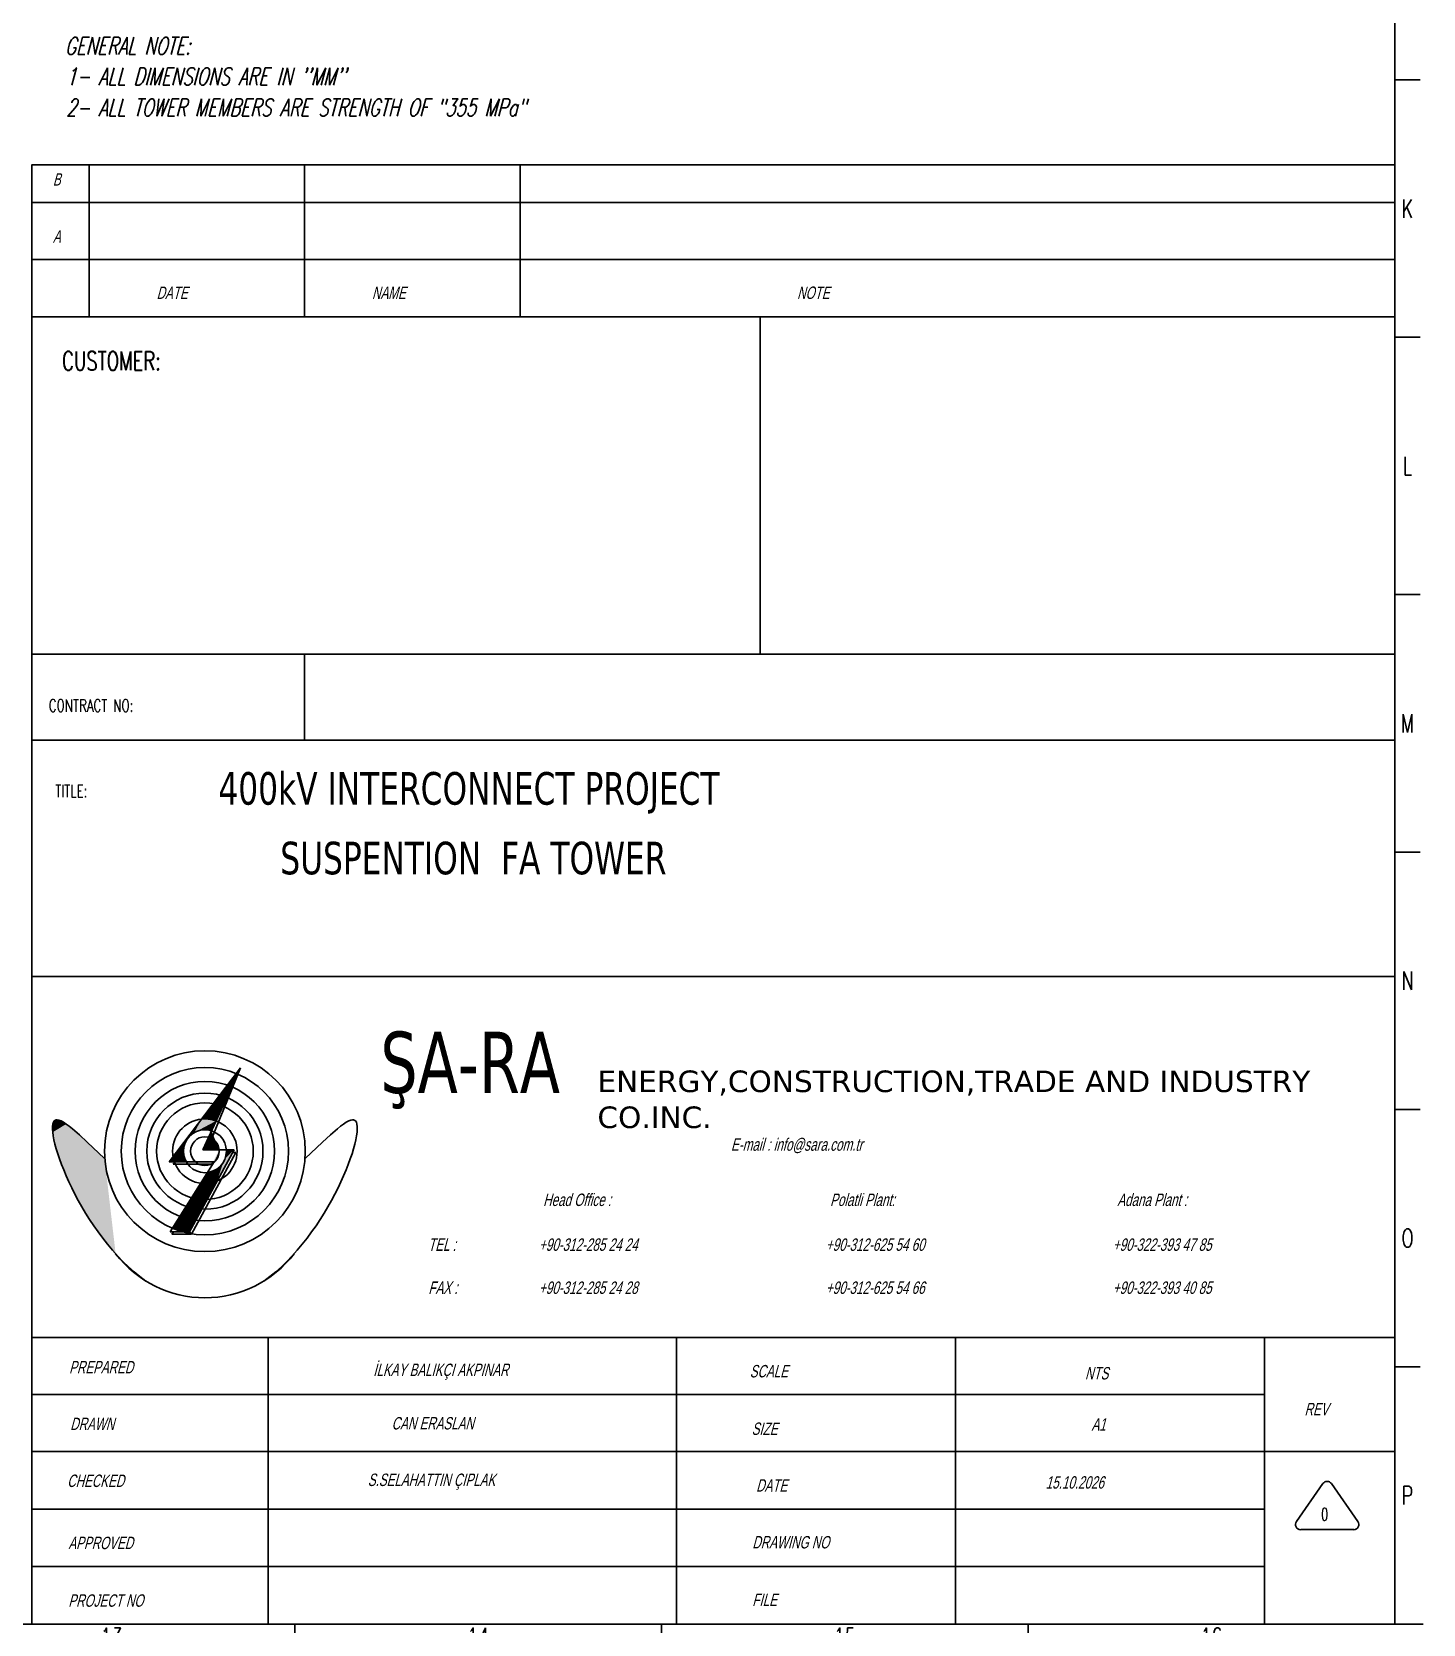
# Model space of a CAD drawing. Extents: x 0 to 841, y 0 to 595.
# Drawn here: x 641.8 to 837.9, y 7.1 to 231.5 of the extents above; entities that cross this region are included whole.
import ezdxf
from ezdxf.enums import TextEntityAlignment as Align

# ---------------------------------------------------------------- set-up
doc = ezdxf.new("R2010")
doc.units = 0
doc.layers.get('0').update_dxf_attribs({"linetype": 'CONTINUOUS'})
for name, color, linetype in [('6', 3, 'CONTINUOUS'), ('ANTET', 7, 'CONTINUOUS'), ('D5', 4, 'CONTINUOUS'), ('M', 7, 'CONTINUOUS'), ('O', 1, 'CONTINUOUS'), ('P', 3, 'CONTINUOUS'), ('S', 9, 'CONTINUOUS'), ('Y', 5, 'CONTINUOUS')]:
    doc.layers.add(name, color=color, linetype=linetype)
doc.styles.add('M', font='simplex.shx', dxfattribs={"width": 0.7, "oblique": 15})
doc.styles.add('MTXPL_ARIAL_UNICODE_MS', font='DejaVuSans.ttf')
doc.styles.add('MTXPL_DEJAVU_SANS', font='DejaVuSans.ttf')
doc.styles.add('MTXPL_TIMES_NEW_ROMAN', font='DejaVuSans.ttf')
doc.styles.add('S', font='simplex', dxfattribs={"width": 0.7})

msp = doc.modelspace()

# ---------------------------------------------------------------- texts
at = {"layer": '6', "style": 'MTXPL_TIMES_NEW_ROMAN', "width": 0.7}
msp.add_text('ŞA-RA', height=8.623, dxfattribs=at).set_placement((690.93, 81.97))
at = {"layer": 'M', "linetype": 'CONTINUOUS', "style": 'M', "oblique": 15, "width": 0.7}
for s, p in [('GENERAL NOTE:', (646.49, 228.34)), ("1- ALL DIMENSIONS ARE IN ''MM''", (646.64, 224.04)), ('2- ALL TOWER MEMBERS ARE STRENGTH OF "355 MPa"', (646.64, 219.65))]:
    msp.add_text(s, height=2.435, dxfattribs=at).set_placement(p)
at = {"layer": 'M', "linetype": 'CONTINUOUS', "oblique": 15, "width": 0.7}
for s, height, p in [('B', 1.75, (644.77, 209.86)), ('A', 1.75, (644.77, 201.81)), ('DATE ', 1.753, (659.39, 193.88)), ('NAME ', 1.753, (689.76, 193.88)), ('NOTE', 1.753, (749.68, 193.88)), ('E-mail : info@sara.com.tr', 1.7527, (740.35, 73.81)), ('Head Office :', 1.7527, (713.88, 66.02)), ('Polatli Plant:', 1.7527, (754.33, 66.02)), ('Adana Plant :', 1.7527, (794.8, 66.02)), ('TEL :', 1.753, (697.66, 59.7)), ('+90-312-285 24 24', 1.7527, (713.29, 59.7)), ('+90-312-625 54 60', 1.7527, (753.73, 59.7)), ('+90-322-393 47 85', 1.7527, (794.18, 59.7)), ('FAX :', 1.753, (697.7, 53.63)), ('+90-312-285 24 28', 1.7527, (713.29, 53.63)), ('+90-312-625 54 66', 1.7527, (753.73, 53.63)), ('+90-322-393 40 85', 1.7527, (794.18, 53.63)), ('PREPARED ', 1.753, (647.06, 42.42)), ('İLKAY BALIKÇI AKPINAR', 1.7527, (689.93, 42.05)), ('SCALE', 1.753, (743, 41.86)), ('NTS', 1.753, (790.26, 41.57)), ('REV', 1.753, (821.2, 36.52)), ('DRAWN ', 1.753, (647.21, 34.43)), ('CAN ERASLAN', 1.7527, (692.52, 34.52)), ('A1', 1.753, (791.17, 34.36)), ('SIZE', 1.753, (743.27, 33.75)), ('CHECKED', 1.753, (646.79, 26.41)), ('S.SELAHATTIN ÇIPLAK', 1.7527, (689.16, 26.55)), ('DATE ', 1.753, (743.9, 25.76)), ('15.10.2026', 1.753, (784.71, 26.18)), ('APPROVED', 1.753, (646.95, 17.65)), ('DRAWING NO ', 1.7527, (743.36, 17.75)), ('PROJECT NO', 1.753, (646.95, 9.53)), ('FILE', 1.753, (743.36, 9.63))]:
    msp.add_text(s, height=height, dxfattribs=at).set_placement(p)
at = {"layer": 'M', "color": 0, "style": 'MTXPL_ARIAL_UNICODE_MS'}
for s, height, p in [('ENERGY,CONSTRUCTION,TRADE', 3.0396, (721.53, 82.08)), ('AND', 3.04, (790.26, 82.08)), ('INDUSTRY', 3.04, (800.77, 82.08)), ('CO.INC.', 3.04, (721.53, 77.01))]:
    msp.add_text(s, height=height, dxfattribs=at).set_placement(p)
at = {"layer": 'M', "style": 'S', "width": 0.7}
msp.add_text('0', height=1.75, dxfattribs=at).set_placement((823.51, 21.7))
at = {"layer": 'P', "width": 0.7}
for s, height, style, p in [('CUSTOMER:', 2.651, 'S', (646.07, 183.83)), ('CONTRACT NO:', 1.7527, 'S', (644.19, 135.69)), ('400kV', 4.59, 'MTXPL_DEJAVU_SANS', (668.1, 122.6)), ('INTERCONNECT', 4.5898, 'MTXPL_DEJAVU_SANS', (683.48, 122.6)), ('PROJECT', 4.59, 'MTXPL_DEJAVU_SANS', (719.71, 122.6)), ('TITLE:', 1.753, 'S', (645.12, 123.64)), ('SUSPENTION', 4.59, 'MTXPL_DEJAVU_SANS', (676.83, 112.78)), ('FA', 4.59, 'MTXPL_DEJAVU_SANS', (707.95, 112.78)), ('TOWER', 4.59, 'MTXPL_DEJAVU_SANS', (714.9, 112.78))]:
    msp.add_text(s, height=height, dxfattribs=dict(at, style=style)).set_placement(p)

# ---------------------------------------------------------------- blocks, each defined once
blk = doc.blocks.new('*U1')
at = {"color": 2}
for points in [[(644.79, 77.67), (644.75, 77.42), (644.72, 77.13)], [(644.79, 77.67), (644.72, 77.13), (644.75, 76.42)], [(644.72, 77.13), (644.73, 76.79), (644.75, 76.42)], [(645.15, 78.14), (644.79, 77.67), (644.75, 76.42)], [(646.66, 77.58), (645.15, 78.14), (644.75, 76.42)], [(646.66, 77.58), (644.75, 76.42), (648.5, 66.55)], [(644.75, 76.42), (644.81, 76), (644.89, 75.55)], [(644.75, 76.42), (644.89, 75.55), (645.12, 74.54)], [(644.75, 76.42), (645.12, 74.54), (645.88, 72.17)], [(644.75, 76.42), (645.88, 72.17), (648.5, 66.55)], [(645.15, 78.14), (644.97, 78.02), (644.79, 77.67)], [(644.97, 78.02), (644.87, 77.87), (644.79, 77.67)], [(645.15, 78.14), (645.06, 78.09), (644.97, 78.02)], [(645.37, 78.17), (645.26, 78.17), (645.15, 78.14)], [(645.63, 78.13), (645.37, 78.17), (645.15, 78.14)], [(646.66, 77.58), (645.63, 78.13), (645.15, 78.14)], [(645.63, 78.13), (645.5, 78.16), (645.37, 78.17)], [(645.94, 78.01), (645.78, 78.08), (645.63, 78.13)], [(646.66, 77.58), (645.94, 78.01), (645.63, 78.13)], [(646.66, 77.58), (646.28, 77.82), (645.94, 78.01)], [(647.52, 76.91), (647.07, 77.27), (646.66, 77.58)], [(648.51, 76.05), (647.52, 76.91), (646.66, 77.58)], [(650.79, 73.93), (648.51, 76.05), (646.66, 77.58)], [(652.44, 60.67), (650.79, 73.93), (646.66, 77.58)], [(648.5, 66.55), (652.44, 60.67), (646.66, 77.58)], [(648.51, 76.05), (648, 76.5), (647.52, 76.91)], [(644.89, 75.55), (644.99, 75.06), (645.12, 74.54)], [(645.12, 74.54), (645.28, 73.98), (645.46, 73.4)], [(645.12, 74.54), (645.46, 73.4), (645.88, 72.17)], [(649.6, 75.04), (649.04, 75.56), (648.51, 76.05)], [(650.79, 73.93), (649.6, 75.04), (648.51, 76.05)], [(650.79, 73.93), (650.19, 74.5), (649.6, 75.04)], [(645.46, 73.4), (645.66, 72.8), (645.88, 72.17)], [(645.88, 72.17), (646.13, 71.52), (646.41, 70.85)], [(645.88, 72.17), (646.41, 70.85), (647.02, 69.46)], [(645.88, 72.17), (647.02, 69.46), (648.5, 66.55)], [(653.62, 59.3), (651.42, 73.34), (650.79, 73.93)], [(652.44, 60.67), (653.62, 59.3), (650.79, 73.93)], [(653.62, 59.3), (652.06, 72.74), (651.42, 73.34)], [(646.41, 70.85), (646.7, 70.16), (647.02, 69.46)], [(647.02, 69.46), (647.35, 68.75), (647.71, 68.02)], [(647.02, 69.46), (647.71, 68.02), (648.5, 66.55)], [(647.71, 68.02), (648.1, 67.29), (648.5, 66.55)], [(648.5, 66.55), (648.92, 65.8), (649.37, 65.06)], [(648.5, 66.55), (649.37, 65.06), (650.31, 63.57)], [(648.5, 66.55), (650.31, 63.57), (652.44, 60.67)], [(649.37, 65.06), (649.83, 64.31), (650.31, 63.57)], [(650.31, 63.57), (650.82, 62.83), (651.34, 62.1)], [(650.31, 63.57), (651.34, 62.1), (652.44, 60.67)], [(651.34, 62.1), (651.88, 61.38), (652.44, 60.67)], [(652.44, 60.67), (653.02, 59.98), (653.62, 59.3)]]:
    blk.add_solid(points, dxfattribs=at)
blk = doc.blocks.new('*U2')
at = {"color": 6}
for points in [[(671.24, 85.48), (670.63, 84.68), (670.68, 84.66)], [(671.24, 85.48), (670.68, 84.66), (670.73, 84.64)], [(670.73, 84.64), (670.78, 84.62), (671.24, 85.48)], [(670.78, 84.62), (670.83, 84.6), (671.24, 85.48)], [(670.68, 84.66), (670.63, 84.68), (669.39, 83.05)], [(670.78, 84.62), (670.68, 84.66), (669.39, 83.05)], [(670.78, 84.62), (669.39, 83.05), (669.54, 82.99)], [(669.54, 82.99), (669.7, 82.94), (670.78, 84.62)], [(669.7, 82.94), (669.85, 82.88), (670.78, 84.62)], [(669.85, 82.88), (670, 82.81), (670.78, 84.62)], [(670, 82.81), (670.83, 84.6), (670.78, 84.62)], [(670.78, 84.62), (670.73, 84.64), (670.68, 84.66)], [(668.58, 81.59), (668.33, 81.66), (667.42, 80.47)], [(669.07, 81.42), (668.58, 81.59), (667.42, 80.47)], [(669.07, 81.42), (667.42, 80.47), (667.76, 80.4)], [(667.76, 80.4), (668.09, 80.31), (669.07, 81.42)], [(668.09, 80.31), (668.42, 80.21), (669.07, 81.42)], [(669.54, 82.99), (669.39, 83.05), (668.33, 81.66)], [(669.85, 82.88), (669.54, 82.99), (668.33, 81.66)], [(669.85, 82.88), (668.33, 81.66), (668.58, 81.59)], [(668.42, 80.21), (668.74, 80.09), (669.07, 81.42)], [(668.58, 81.59), (668.83, 81.51), (669.85, 82.88)], [(669.07, 81.42), (668.83, 81.51), (668.58, 81.59)], [(668.74, 80.09), (669.32, 81.33), (669.07, 81.42)], [(668.83, 81.51), (669.07, 81.42), (669.85, 82.88)], [(669.07, 81.42), (669.32, 81.33), (669.85, 82.88)], [(669.32, 81.33), (670, 82.81), (669.85, 82.88)], [(669.85, 82.88), (669.7, 82.94), (669.54, 82.99)], [(667.76, 80.4), (667.42, 80.47), (665.75, 78.28)], [(668.42, 80.21), (667.76, 80.4), (665.75, 78.28)], [(668.42, 80.21), (665.75, 78.28), (666.27, 78.3)], [(666.27, 78.3), (666.78, 78.26), (668.42, 80.21)], [(666.78, 78.26), (667.29, 78.17), (668.42, 80.21)], [(667.29, 78.17), (667.78, 78.02), (668.42, 80.21)], [(668.42, 80.21), (668.09, 80.31), (667.76, 80.4)], [(667.78, 78.02), (668.74, 80.09), (668.42, 80.21)], [(665.75, 78.28), (661.72, 72.99), (663.68, 75.43)], [(665.75, 78.28), (663.68, 75.43), (663.89, 75.72)], [(665.75, 78.28), (663.89, 75.72), (664.14, 75.98)], [(665.75, 78.28), (664.14, 75.98), (664.42, 76.2)], [(664.42, 76.2), (664.73, 76.4), (665.75, 78.28)], [(664.73, 76.4), (667.78, 78.02), (665.75, 78.28)], [(664.73, 76.4), (665.05, 76.56), (667.78, 78.02)], [(665.05, 76.56), (665.38, 76.67), (667.78, 78.02)], [(665.38, 76.67), (665.73, 76.75), (667.78, 78.02)], [(665.73, 76.75), (666.08, 76.78), (667.78, 78.02)], [(666.78, 78.26), (666.27, 78.3), (665.75, 78.28)], [(667.78, 78.02), (666.78, 78.26), (665.75, 78.28)], [(667.14, 76.63), (666.71, 75.71), (665.89, 73.94)], [(667.14, 76.63), (665.89, 73.94), (668.22, 73.94)], [(666.08, 76.78), (666.44, 76.77), (667.78, 78.02)], [(666.44, 76.77), (666.79, 76.73), (667.78, 78.02)], [(667.78, 78.02), (667.29, 78.17), (666.78, 78.26)], [(666.79, 76.73), (667.14, 76.63), (667.78, 78.02)], [(661.72, 72.99), (663.5, 75.13), (663.68, 75.43)], [(661.72, 72.99), (663.36, 74.8), (663.5, 75.13)], [(661.72, 72.99), (663.25, 74.46), (663.36, 74.8)], [(661.72, 72.99), (663.19, 74.11), (663.25, 74.46)], [(661.72, 72.99), (663.17, 73.75), (663.19, 74.11)], [(665.58, 75.67), (665.36, 75.59), (665.58, 75.67)], [(665.8, 75.73), (665.58, 75.67), (665.58, 75.67)], [(665.8, 75.73), (665.58, 75.67), (665.8, 75.73)], [(666.02, 75.76), (665.8, 75.73), (665.8, 75.73)], [(666.02, 75.76), (665.8, 75.73), (666.02, 75.76)], [(666.25, 75.77), (666.02, 75.76), (666.02, 75.76)], [(666.25, 75.77), (666.02, 75.76), (666.25, 75.77)], [(666.48, 75.75), (666.25, 75.77), (666.25, 75.77)], [(666.48, 75.75), (666.25, 75.77), (666.48, 75.75)], [(666.48, 75.75), (666.48, 75.75), (666.71, 75.71)], [(661.75, 72.81), (661.72, 72.99), (661.17, 72.27)], [(661.79, 72.63), (661.75, 72.81), (661.17, 72.27)], [(661.17, 72.27), (661.84, 72.45), (661.79, 72.63)], [(661.17, 72.27), (661.9, 72.27), (661.84, 72.45)], [(663.19, 73.36), (663.17, 73.75), (661.72, 72.99)], [(663.27, 72.99), (663.19, 73.36), (661.72, 72.99)], [(661.72, 72.99), (661.75, 72.81), (661.79, 72.63)], [(661.72, 72.99), (661.79, 72.63), (661.9, 72.27)], [(661.72, 72.99), (661.9, 72.27), (663.56, 72.27)], [(661.72, 72.99), (663.56, 72.27), (663.39, 72.62)], [(661.72, 72.99), (663.39, 72.62), (663.27, 72.99)], [(661.79, 72.63), (661.84, 72.45), (661.9, 72.27)], [(664.82, 72.27), (664.68, 72.42), (663.56, 72.27)], [(667.47, 72.18), (664.82, 72.27), (663.56, 72.27)], [(667.47, 72.18), (667.53, 72.27), (664.82, 72.27)], [(666.56, 70.74), (668.22, 73.75), (668.22, 73.94)], [(666.56, 70.74), (667.47, 72.18), (668.22, 73.75)], [(667.47, 72.18), (668.03, 72.88), (668.22, 73.75)], [(667.47, 72.18), (667.79, 72.5), (668.03, 72.88)], [(667.47, 72.18), (667.64, 72.33), (667.79, 72.5)], [(667.79, 72.5), (667.92, 72.68), (668.03, 72.88)], [(667.91, 69.53), (670.31, 73.94), (669.03, 72.66)], [(667.91, 69.53), (669.03, 72.66), (668.92, 72.41)], [(667.91, 69.53), (668.92, 72.41), (668.79, 72.17)], [(668.79, 72.17), (668.64, 71.95), (667.91, 69.53)], [(668.64, 71.95), (668.47, 71.74), (667.91, 69.53)], [(668.03, 72.88), (668.17, 73.3), (668.22, 73.75)], [(668.03, 72.88), (668.11, 73.08), (668.17, 73.3)], [(668.17, 73.3), (668.21, 73.52), (668.22, 73.75)], [(668.22, 73.84), (668.22, 73.89), (668.22, 73.94)], [(668.22, 73.75), (668.22, 73.84), (668.22, 73.94)], [(668.22, 73.75), (668.22, 73.8), (668.22, 73.84)], [(670.31, 73.94), (669.12, 72.92), (669.03, 72.66)], [(670.31, 73.94), (669.18, 73.19), (669.12, 72.92)], [(670.31, 73.94), (669.22, 73.47), (669.18, 73.19)], [(670.31, 73.94), (669.24, 73.75), (669.22, 73.47)], [(670.31, 73.94), (669.23, 73.94), (669.23, 73.89)], [(670.31, 73.94), (669.23, 73.89), (669.23, 73.84)], [(670.31, 73.94), (669.23, 73.84), (669.24, 73.8)], [(670.31, 73.94), (669.24, 73.8), (669.24, 73.75)], [(668.28, 71.54), (668.08, 71.37), (665.62, 69.24)], [(668.28, 71.54), (665.62, 69.24), (667.91, 69.53)], [(668.08, 71.37), (667.86, 71.21), (665.62, 69.24)], [(667.86, 71.21), (667.62, 71.07), (665.62, 69.24)], [(667.62, 71.07), (667.38, 70.95), (665.62, 69.24)], [(667.38, 70.95), (667.12, 70.86), (665.62, 69.24)], [(667.12, 70.86), (666.84, 70.79), (665.62, 69.24)], [(666.84, 70.79), (666.56, 70.74), (665.62, 69.24)], [(668.47, 71.74), (668.28, 71.54), (667.91, 69.53)], [(666.2, 69.2), (665.62, 69.24), (664.32, 67.19)], [(666.78, 69.24), (666.2, 69.2), (664.32, 67.19)], [(666.49, 66.93), (666.78, 69.24), (664.32, 67.19)], [(665.62, 69.24), (666.78, 69.24), (667.91, 69.53)], [(665.62, 69.24), (666.2, 69.2), (666.78, 69.24)], [(666.49, 66.93), (667.91, 69.53), (667.36, 69.35)], [(666.49, 66.93), (667.36, 69.35), (666.78, 69.24)], [(666.78, 69.24), (667.36, 69.35), (667.91, 69.53)], [(664.1, 65.83), (663.57, 66), (662.67, 64.58)], [(664.65, 65.71), (664.1, 65.83), (662.67, 64.58)], [(664.9, 64.01), (664.65, 65.71), (662.67, 64.58)], [(664.86, 67.06), (664.32, 67.19), (663.57, 66)], [(665.4, 66.97), (664.86, 67.06), (663.57, 66)], [(665.75, 65.57), (665.4, 66.97), (663.57, 66)], [(663.57, 66), (664.1, 65.83), (664.65, 65.71)], [(663.57, 66), (664.65, 65.71), (665.75, 65.57)], [(664.32, 67.19), (664.86, 67.06), (665.4, 66.97)], [(664.32, 67.19), (665.4, 66.97), (666.49, 66.93)], [(664.9, 64.01), (665.2, 65.62), (664.65, 65.71)], [(664.65, 65.71), (665.2, 65.62), (665.75, 65.57)], [(664.9, 64.01), (665.75, 65.57), (665.2, 65.62)], [(665.4, 66.97), (665.94, 66.93), (666.49, 66.93)], [(665.75, 65.57), (665.94, 66.93), (665.4, 66.97)], [(665.75, 65.57), (666.49, 66.93), (665.94, 66.93)], [(663.22, 64.39), (662.67, 64.58), (661.61, 62.89)], [(663.77, 64.23), (663.22, 64.39), (661.61, 62.89)], [(663.77, 64.23), (661.61, 62.89), (663, 62.4)], [(661.61, 62.89), (661.95, 62.75), (662.3, 62.62)], [(661.61, 62.89), (662.3, 62.62), (663, 62.4)], [(662.67, 64.58), (663.22, 64.39), (663.77, 64.23)], [(662.67, 64.58), (663.77, 64.23), (664.9, 64.01)], [(663, 62.4), (664.33, 64.1), (663.77, 64.23)], [(663, 62.4), (664.03, 62.4), (664.33, 64.1)], [(663.77, 64.23), (664.33, 64.1), (664.9, 64.01)], [(664.03, 62.4), (664.9, 64.01), (664.33, 64.1)], [(662.3, 62.62), (662.65, 62.51), (663, 62.4)]]:
    blk.add_solid(points, dxfattribs=at)
blk = doc.blocks.new('*U3')
at = {"color": 6}
for points in [[(667.91, 69.53), (670.31, 73.94), (669.03, 72.66)], [(667.91, 69.53), (669.03, 72.66), (668.92, 72.41)], [(667.91, 69.53), (668.92, 72.41), (668.79, 72.17)], [(668.79, 72.17), (668.64, 71.95), (667.91, 69.53)], [(668.64, 71.95), (668.47, 71.74), (667.91, 69.53)], [(670.31, 73.94), (669.12, 72.92), (669.03, 72.66)], [(670.31, 73.94), (669.18, 73.19), (669.12, 72.92)], [(670.31, 73.94), (669.22, 73.47), (669.18, 73.19)], [(670.31, 73.94), (669.24, 73.75), (669.22, 73.47)], [(670.31, 73.94), (669.23, 73.94), (669.23, 73.89)], [(670.31, 73.94), (669.23, 73.89), (669.23, 73.84)], [(670.31, 73.94), (669.23, 73.84), (669.24, 73.8)], [(670.31, 73.94), (669.24, 73.8), (669.24, 73.75)], [(668.28, 71.54), (668.08, 71.37), (665.62, 69.24)], [(668.28, 71.54), (665.62, 69.24), (667.91, 69.53)], [(668.08, 71.37), (667.86, 71.21), (665.62, 69.24)], [(667.86, 71.21), (667.62, 71.07), (665.62, 69.24)], [(667.62, 71.07), (667.38, 70.95), (665.62, 69.24)], [(667.38, 70.95), (667.12, 70.86), (665.62, 69.24)], [(667.12, 70.86), (666.84, 70.79), (665.62, 69.24)], [(666.84, 70.79), (666.56, 70.74), (665.62, 69.24)], [(668.47, 71.74), (668.28, 71.54), (667.91, 69.53)], [(665.62, 69.24), (666.78, 69.24), (667.91, 69.53)], [(665.62, 69.24), (666.2, 69.2), (666.78, 69.24)], [(666.78, 69.24), (667.36, 69.35), (667.91, 69.53)]]:
    blk.add_solid(points, dxfattribs=at)
blk = doc.blocks.new('A$C518C54F8')
for p, q in [((0, 12314.4), (0, 12614.7)), ((0, 12614.7), (300.4, 12614.7)), ((17840.8, 12614.7), (17540.5, 12614.7)), ((17840.8, 12314.4), (17840.8, 12614.7)), ((0, 300.4), (0, 0)), ((17840.8, 300.4), (17840.8, 0)), ((0, 0), (300.4, 0)), ((17840.8, 0), (17540.5, 0))]:
    blk.add_line(p, q)
at = {"color": 7}
for p, q in [((1246.5, 12464.6), (1246.5, 12541.5)), ((2342.7, 12464.6), (2342.7, 12541.5)), ((3439, 12464.6), (3439, 12541.5)), ((4535.3, 12464.6), (4535.3, 12541.5)), ((5631.6, 12464.6), (5631.6, 12541.5)), ((6727.9, 12464.6), (6727.9, 12541.5)), ((7824.1, 12464.6), (7824.1, 12541.5)), ((8920.4, 12387.6), (8920.4, 12541.5)), ((10016.7, 12464.6), (10016.7, 12541.5)), ((11113, 12464.6), (11113, 12541.5)), ((12209.3, 12464.6), (12209.3, 12541.5)), ((13305.5, 12464.6), (13305.5, 12541.5)), ((14401.8, 12464.6), (14401.8, 12541.5)), ((15498.1, 12464.6), (15498.1, 12541.5)), ((16594.4, 12464.6), (16594.4, 12541.5)), ((73.8, 11694.9), (150.2, 11694.9)), ((17690.7, 11694.9), (17767.1, 11694.9)), ((73.8, 10925.3), (150.2, 10925.3)), ((17690.7, 10925.3), (17767.1, 10925.3)), ((73.8, 10155.6), (150.2, 10155.6)), ((17690.7, 10155.6), (17767.1, 10155.6)), ((73.8, 9386), (150.2, 9386)), ((17690.7, 9386), (17767.1, 9386)), ((73.8, 8616.3), (150.2, 8616.3)), ((17690.7, 8616.3), (17767.1, 8616.3)), ((73.8, 7846.7), (150.2, 7846.7)), ((17690.7, 7846.7), (17767.1, 7846.7)), ((73.8, 7077), (150.2, 7077)), ((17690.7, 7077), (17767.1, 7077)), ((112, 6307.4), (188.4, 6345.8)), ((188.4, 6345.8), (188.4, 6268.9)), ((73.8, 6307.4), (226.6, 6307.4)), ((188.4, 6268.9), (112, 6307.4)), ((17614.3, 6307.4), (17767.1, 6307.4)), ((73.8, 5537.7), (150.2, 5537.7)), ((17690.7, 5537.7), (17767.1, 5537.7)), ((73.8, 4768.1), (150.2, 4768.1)), ((17690.7, 4768.1), (17767.1, 4768.1)), ((73.8, 3998.4), (150.2, 3998.4)), ((17690.7, 3998.4), (17767.1, 3998.4)), ((73.8, 3228.8), (150.2, 3228.8)), ((17690.7, 3228.8), (17767.1, 3228.8)), ((73.8, 2459.1), (150.2, 2459.1)), ((17690.7, 2459.1), (17767.1, 2459.1)), ((73.8, 1689.5), (150.2, 1689.5)), ((17690.7, 1689.5), (17767.1, 1689.5)), ((73.8, 919.8), (150.2, 919.8)), ((17690.7, 919.8), (17767.1, 919.8)), ((8920.4, 150.2), (8920.4, 227.1)), ((1246.5, 73.2), (1246.5, 150.2)), ((2342.7, 73.2), (2342.7, 150.2)), ((3439, 73.2), (3439, 150.2)), ((4535.3, 73.2), (4535.3, 150.2)), ((5631.6, 73.2), (5631.6, 150.2)), ((6727.9, 73.2), (6727.9, 150.2)), ((7824.1, 73.2), (7824.1, 150.2)), ((8156.5, 73.2), (8156.5, 150.2)), ((8309.3, 73.2), (8309.3, 150.2)), ((8462, 73.2), (8462, 150.2)), ((8614.8, 73.2), (8614.8, 150.2)), ((8767.6, 73.2), (8767.6, 150.2)), ((8882.2, 188.7), (8958.6, 188.7)), ((8920.4, 111.7), (8882.2, 188.7)), ((8958.6, 188.7), (8920.4, 111.7)), ((8920.4, 150.2), (8920.4, 73.2)), ((9073.2, 73.2), (9073.2, 150.2)), ((9226, 73.2), (9226, 150.2)), ((9378.8, 73.2), (9378.8, 150.2)), ((9531.6, 73.2), (9531.6, 150.2)), ((9684.4, 73.2), (9684.4, 150.2)), ((10016.7, 73.2), (10016.7, 150.2)), ((11113, 73.2), (11113, 150.2)), ((12209.3, 73.2), (12209.3, 150.2)), ((13305.5, 73.2), (13305.5, 150.2)), ((14401.8, 73.2), (14401.8, 150.2)), ((15498.1, 73.2), (15498.1, 150.2)), ((16594.4, 73.2), (16594.4, 150.2)), ((8156.5, 73.2), (9684.4, 73.2))]:
    blk.add_line(p, q, dxfattribs=at)
at = {"layer": 'Y'}
for p, q in [((150.2, 12464.6), (150.2, 150.2)), ((17690.7, 12464.6), (150.2, 12464.6)), ((17690.7, 150.2), (17690.7, 12464.6)), ((150.2, 150.2), (17690.7, 150.2))]:
    blk.add_line(p, q, dxfattribs=at)
at = {"color": 7, "style": 'S', "width": 0.7}
for s, height, p in [('1', 54.7, (698.3, 12503)), ('2', 54.7, (1794.6, 12503)), ('3', 54.7, (2890.9, 12503)), ('4', 54.7, (3987.2, 12503)), ('5', 54.7, (5083.4, 12503)), ('6', 54.7, (6179.7, 12503)), ('7', 54.7, (7276, 12503)), ('8', 54.7, (8372.3, 12503)), ('9', 54.7, (9468.6, 12503)), ('10', 54.73, (10564.8, 12503)), ('11', 54.73, (11661.1, 12503)), ('12', 54.73, (12757.4, 12503)), ('13', 54.73, (13853.7, 12503)), ('14', 54.73, (14950, 12503)), ('15', 54.73, (16046.2, 12503)), ('16', 54.73, (17142.5, 12503)), ('A', 54.7, (112, 12079.7)), ('A', 54.7, (17728.9, 12079.7)), ('B', 54.7, (112, 11310.1)), ('B', 54.7, (17728.9, 11310.1)), ('C', 54.7, (112, 10540.4)), ('C', 54.7, (17728.9, 10540.4)), ('D', 54.7, (112, 9770.8)), ('D', 54.7, (17728.9, 9770.8)), ('E', 54.7, (112, 9001.1)), ('E', 54.7, (17728.9, 9001.1)), ('F', 54.7, (112, 8231.5)), ('F', 54.7, (17728.9, 8231.5)), ('G', 54.7, (112, 7461.8)), ('G', 54.7, (17728.9, 7461.8)), ('H', 54.7, (112, 6692.2)), ('H', 54.7, (17728.9, 6692.2)), ('I', 54.7, (112, 5922.5)), ('I', 54.7, (17728.9, 5922.5)), ('J', 54.7, (112, 5152.9)), ('J', 54.7, (17728.9, 5152.9)), ('K', 54.7, (112, 4383.2)), ('K', 54.7, (17728.9, 4383.2)), ('L', 54.7, (112, 3613.6)), ('L', 54.7, (17728.9, 3613.6)), ('M', 54.7, (112, 2843.9)), ('M', 54.7, (17728.9, 2843.9)), ('N', 54.7, (112, 2074.3)), ('N', 54.7, (17728.9, 2074.3)), ('O', 54.7, (112, 1304.6)), ('O', 54.7, (17728.9, 1304.6)), ('P', 54.7, (112, 535)), ('P', 54.7, (17728.9, 535)), ('1', 54.7, (698.3, 111.7)), ('2', 54.7, (1794.6, 111.7)), ('3', 54.7, (2890.9, 111.7)), ('4', 54.7, (3987.2, 111.7)), ('5', 54.7, (5083.4, 111.7)), ('6', 54.7, (6179.7, 111.7)), ('7', 54.7, (7276, 111.7)), ('10', 54.73, (10564.8, 111.7)), ('11', 54.73, (11661.1, 111.7)), ('12', 54.73, (12757.4, 111.7)), ('13', 54.73, (13853.7, 111.7)), ('14', 54.73, (14950, 111.7)), ('15', 54.73, (16046.2, 111.7)), ('16', 54.73, (17142.5, 111.7))]:
    blk.add_text(s, height=height, dxfattribs=at).set_placement(p, align=Align.MIDDLE)
blk = doc.blocks.new('A$C50251DFA')
at = {"layer": 'S', "xscale": 0.66644864548593, "yscale": 0.66644864548593, "zscale": 0.66644864548593}
blk.add_blockref('A$C518C54F8', (0, 0), dxfattribs=at)

# ---------------------------------------------------------------- linework, layer by layer
at = {"color": 5}
for p, q in [((833.92, 231.53), (833.92, 7.08)), ((833.92, 7.08), (641.81, 7.08))]:
    msp.add_line(p, q, dxfattribs=at)
for p, q in [((649.89, 191.38), (649.89, 212.8)), ((680.26, 191.38), (680.26, 212.8)), ((710.64, 191.38), (710.64, 212.8)), ((641.81, 207.48), (833.92, 207.48)), ((641.81, 199.43), (833.92, 199.43)), ((641.81, 191.38), (833.92, 191.38)), ((744.45, 143.83), (744.45, 191.38)), ((641.81, 143.83), (833.92, 143.83)), ((680.26, 143.83), (680.26, 131.7)), ((641.81, 131.7), (833.92, 131.7)), ((641.81, 98.39), (833.92, 98.39)), ((671.24, 85.48), (661.17, 72.27)), ((665.89, 73.94), (671.24, 85.48)), ((671.24, 85.48), (666.52, 73.94)), ((661.17, 72.27), (667.53, 72.27)), ((661.3, 62.4), (667.53, 72.27)), ((662.02, 72.27), (661.73, 71.9)), ((661.73, 71.9), (667.29, 71.9)), ((664.03, 62.4), (670.31, 73.94)), ((664.29, 62.03), (670.58, 73.56)), ((670.31, 73.94), (665.89, 73.94)), ((670.58, 73.56), (670.11, 73.56)), ((664.03, 62.4), (661.3, 62.4)), ((661.56, 62.03), (661.8, 62.4)), ((664.29, 62.03), (661.56, 62.03)), ((664.03, 62.4), (664.29, 62.03)), ((641.81, 47.5), (833.92, 47.5)), ((675.12, 7.08), (675.12, 47.5)), ((732.67, 7.08), (732.67, 47.5)), ((772.01, 7.08), (772.01, 47.5)), ((815.56, 7.08), (815.56, 47.5))]:
    msp.add_line(p, q)
msp.add_lwpolyline([(641.81, 7.08), (641.81, 212.8), (833.92, 212.8)], dxfattribs=at)
for points in [[(657.89, 55.43, 0), (657.05, 56.07, 0), (656.22, 56.74, 0), (655.42, 57.46, 0), (654.65, 58.21, 0), (653.9, 58.99, 0), (653.17, 59.8, 0), (652.47, 60.63, 0), (651.8, 61.49, 0), (651.16, 62.36, 0), (650.54, 63.24, 0), (649.95, 64.13, 0), (649.39, 65.02, 0), (648.86, 65.92, 0), (648.35, 66.81, 0), (647.88, 67.7, 0), (647.44, 68.57, 0), (647.03, 69.44, 0), (646.65, 70.28, 0), (646.3, 71.1, 0), (645.99, 71.89, 0), (645.71, 72.66, 0), (645.46, 73.39, 0), (645.25, 74.08, 0), (645.07, 74.74, 0), (644.93, 75.35, 0), (644.82, 75.91, 0), (644.75, 76.41, 0), (644.72, 76.86, 0), (644.73, 77.25, 0), (644.77, 77.58, 0), (644.85, 77.83, 0), (644.97, 78.02, 0), (645.06, 78.09, 0), (645.15, 78.14, 0), (645.26, 78.17, 0), (645.37, 78.17, 0), (645.63, 78.13, 0), (645.94, 78.01, 0), (646.28, 77.82, 0), (646.66, 77.58, 0), (647.07, 77.27, 0), (647.52, 76.91, 0), (648.51, 76.05, 0), (649.6, 75.04, 0), (652.06, 72.74, 0)], [(674.51, 55.43, 0), (675.36, 56.07, 0), (676.18, 56.74, 0), (676.98, 57.46, 0), (677.76, 58.21, 0), (678.51, 58.99, 0), (679.23, 59.8, 0), (679.93, 60.63, 0), (680.6, 61.49, 0), (681.25, 62.36, 0), (681.87, 63.24, 0), (682.46, 64.13, 0), (683.02, 65.02, 0), (683.55, 65.92, 0), (684.05, 66.81, 0), (684.53, 67.7, 0), (684.97, 68.57, 0), (685.38, 69.44, 0), (685.76, 70.28, 0), (686.1, 71.1, 0), (686.42, 71.89, 0), (686.7, 72.66, 0), (686.94, 73.39, 0), (687.16, 74.08, 0), (687.33, 74.74, 0), (687.48, 75.35, 0), (687.58, 75.91, 0), (687.65, 76.41, 0), (687.68, 76.86, 0), (687.68, 77.25, 0), (687.63, 77.58, 0), (687.55, 77.83, 0), (687.43, 78.02, 0), (687.35, 78.09, 0), (687.25, 78.14, 0), (687.15, 78.17, 0), (687.03, 78.17, 0), (686.77, 78.13, 0), (686.47, 78.01, 0), (686.13, 77.82, 0), (685.75, 77.58, 0), (685.33, 77.27, 0), (684.88, 76.91, 0), (683.9, 76.05, 0), (682.8, 75.04, 0), (680.35, 72.74, 0)]]:
    msp.add_polyline3d(points)
at = {"color": 1}
for radius in [14.15, 11.79, 9.83, 8.19, 6.82, 4.55, 3.03, 2.02]:
    msp.add_circle((666.2, 73.75), radius, dxfattribs=at)
msp.add_arc((666.2, 68.92), 15.84, -142.6066, -37.3934)
at = {"layer": 'D5', "color": 0, "extrusion": (0, 1, 6.12323e-17)}
msp.add_line((837.92, 7.08), (828.17, 7.08), dxfattribs=at)
at = {"layer": 'O'}
for p, q in [((823.79, 26.89), (820.06, 21.55)), ((825, 26.89), (828.73, 21.55)), ((824.39, 20.4), (820.66, 20.4)), ((824.39, 20.4), (828.13, 20.4))]:
    msp.add_line(p, q, dxfattribs=at)
for centre, start, end in [((824.39, 26.47), 34.992, 145.008), ((820.66, 21.13), 145.008, -90), ((828.13, 21.13), -90, 34.992)]:
    msp.add_arc(centre, 0.735, start, end, dxfattribs=at)
at = {"layer": 'S'}
for p, q in [((641.81, 39.46), (815.56, 39.46)), ((641.81, 31.43), (833.92, 31.43)), ((641.81, 23.31), (815.56, 23.31)), ((641.81, 15.2), (815.56, 15.2))]:
    msp.add_line(p, q, dxfattribs=at)

# ---------------------------------------------------------------- block references
at = {"color": 6}
for name in ['*U2', '*U3']:
    msp.add_blockref(name, (0, 0), dxfattribs=at)
at = {"color": 2}
msp.add_blockref('*U1', (0, 0), dxfattribs=at)
at = {"layer": 'ANTET', "color": 5, "xscale": 0.07073170731707315, "yscale": 0.07073170731707315, "zscale": 0.07073170731707315}
msp.add_blockref('A$C50251DFA', (0, 0), dxfattribs=at)

msp.set_redraw_order([(e.dxf.handle, doc.entitydb.next_handle()) for e in msp.query("TEXT MTEXT ATTDEF DIMENSION ARC_DIMENSION")])  # texts and dimensions are drawn at this point

doc.saveas('drawing.dxf')
